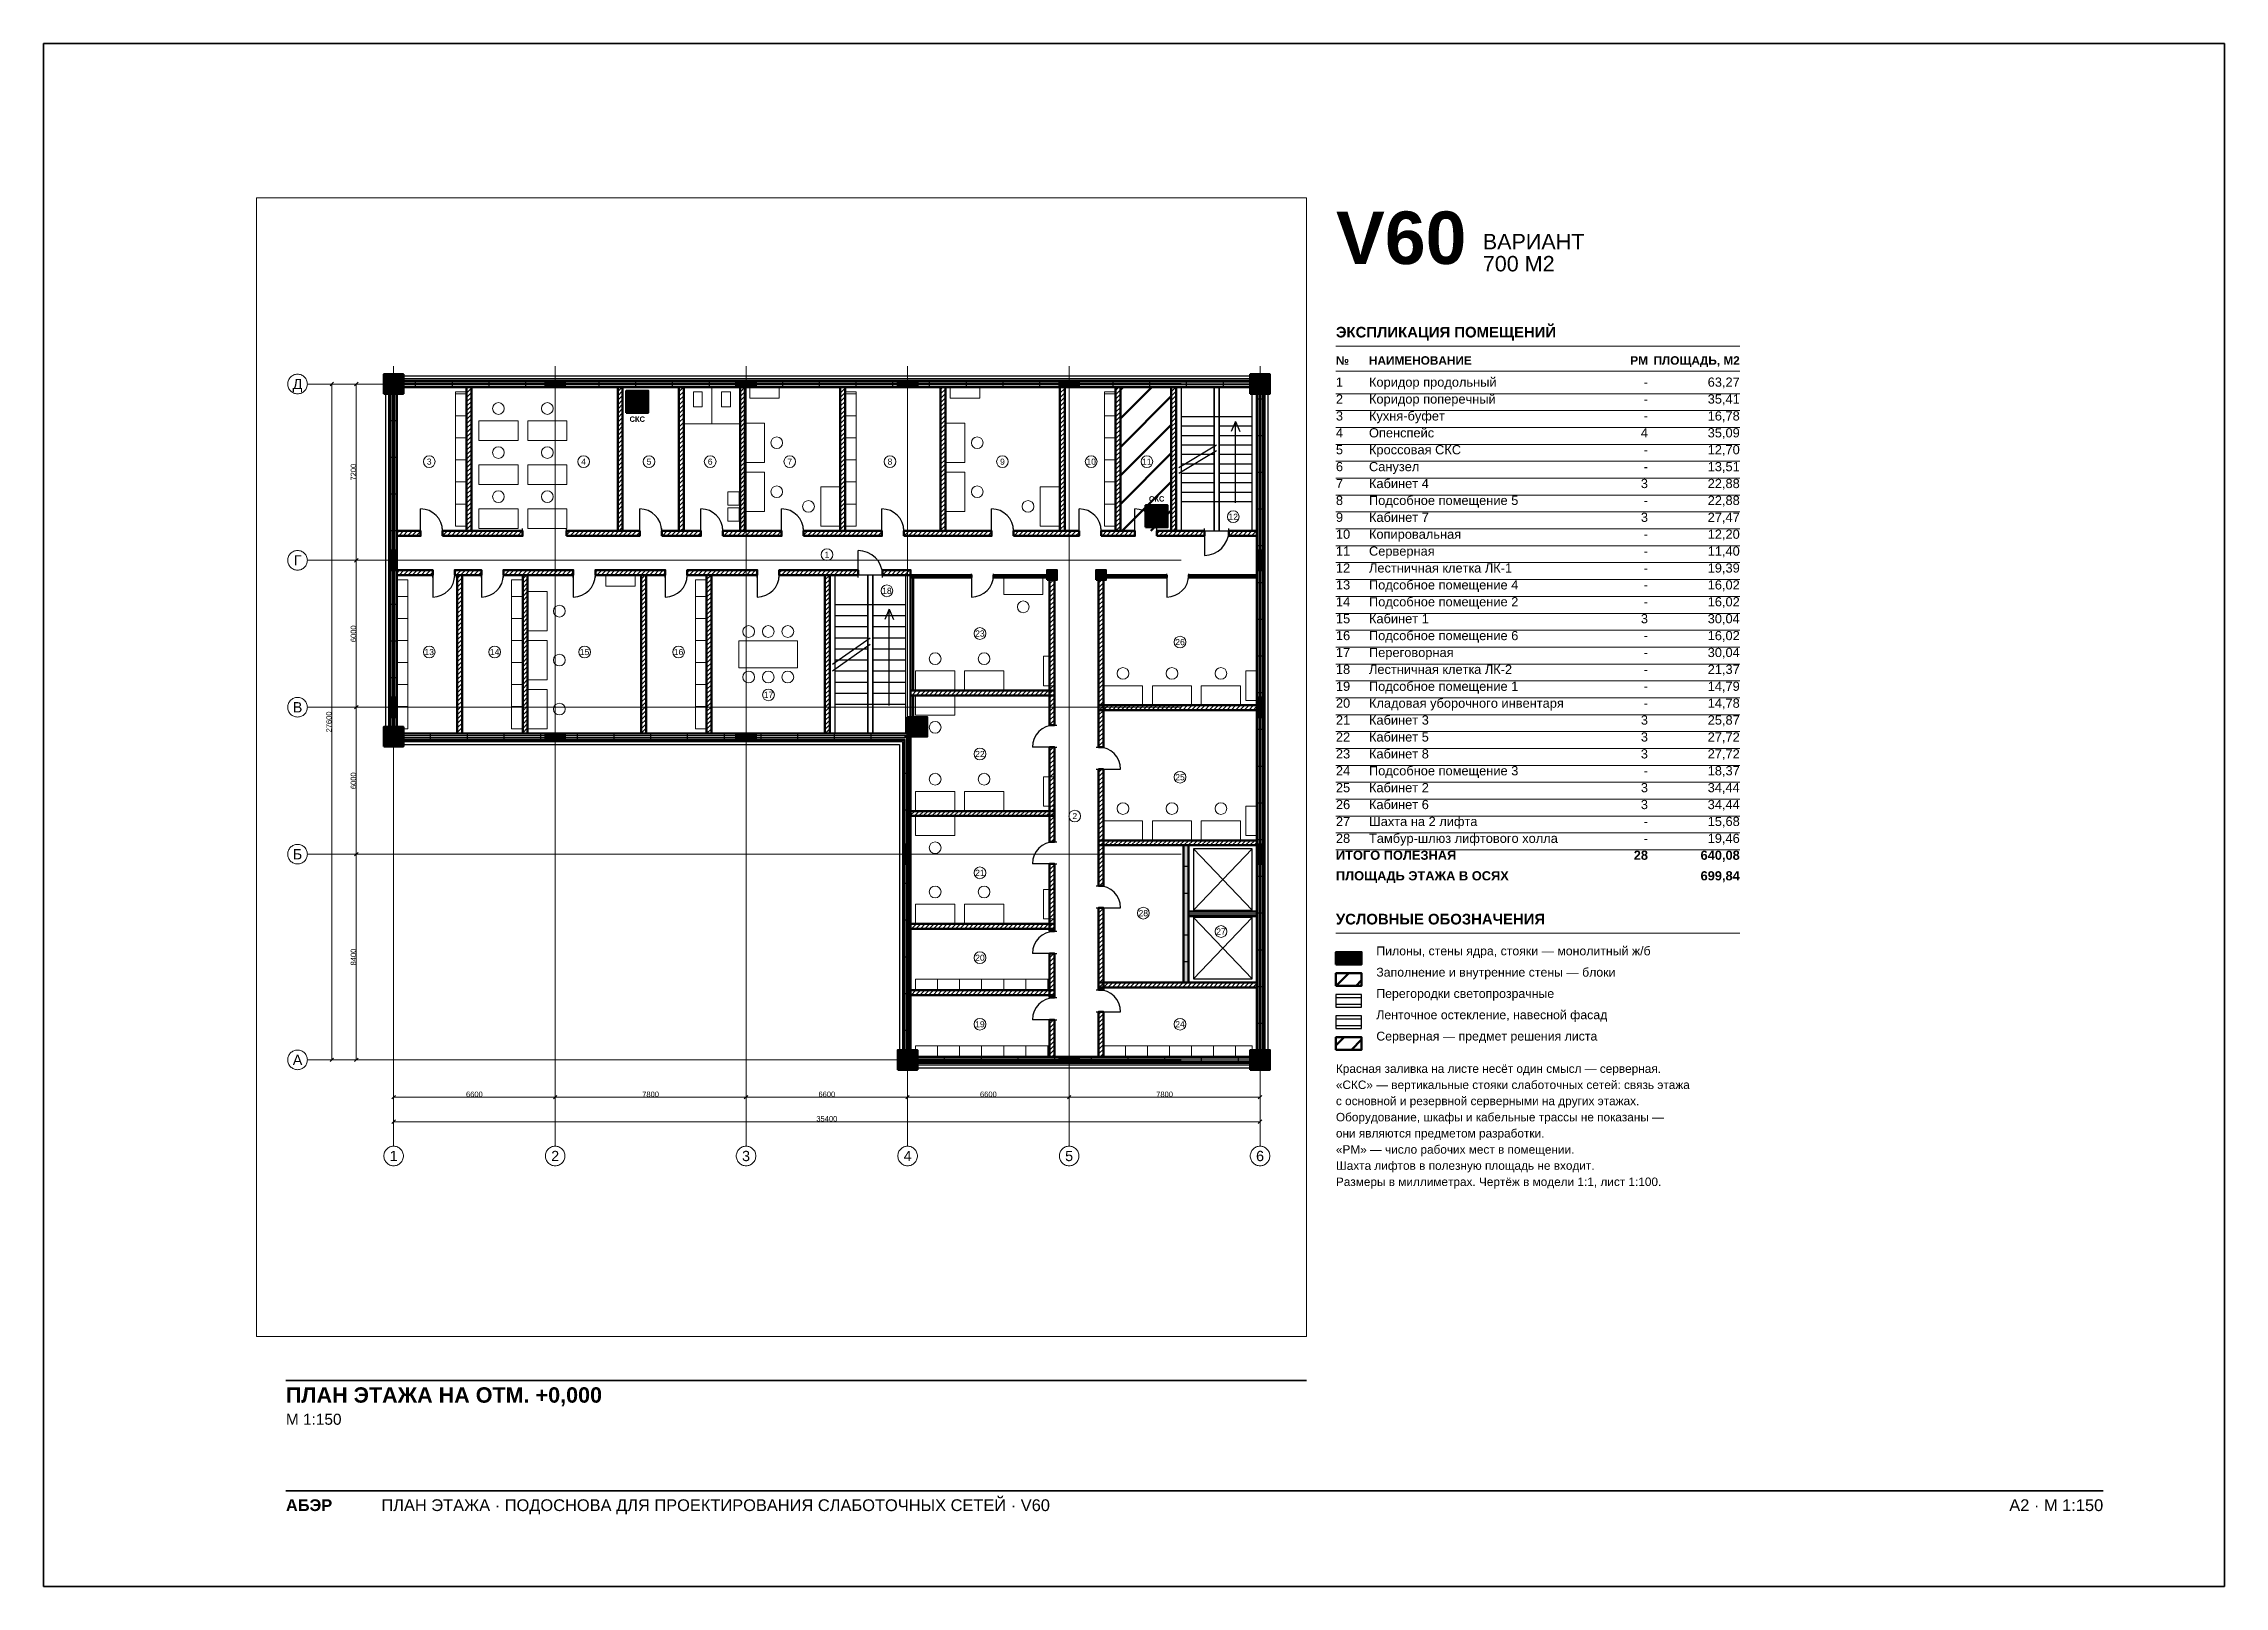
# Paper-space layout 'A2-1-100' of a CAD drawing. Header units: millimetres. Extents: x 0 to 594, y 0 to 420.
# The model-space entities are those that its viewports show. They can reach past a viewport. Long polylines and large blocks are cut down to what shows.
import ezdxf
from ezdxf.enums import TextEntityAlignment as Align

# ---------------------------------------------------------------- set-up
doc = ezdxf.new("R2010")
doc.units = ezdxf.units.MM
doc.linetypes.add('CENTER2', pattern=[2.541, 1.587, -0.318, 0.318, -0.318])
for name, color, linetype, lineweight in [('A-ANNO-LEGEND', 7, 'CONTINUOUS', 18), ('A-ANNO-NOTES', 8, 'CONTINUOUS', 13), ('A-ANNO-ROOM', 7, 'CONTINUOUS', 18), ('A-ANNO-TABLE', 7, 'CONTINUOUS', 18), ('A-DIMS', 8, 'CONTINUOUS', 13), ('A-DOOR', 3, 'CONTINUOUS', 25), ('A-ELEV', 7, 'CONTINUOUS', 25), ('A-FACADE-PANEL', 8, 'CONTINUOUS', 25), ('A-FURN', 8, 'CONTINUOUS', 18), ('A-GLAZ-RIBBON', 5, 'CONTINUOUS', 25), ('A-GRID', 8, 'CENTER2', 13), ('A-HATCH', 9, 'CONTINUOUS', 9), ('A-OUTLINE', 7, 'CONTINUOUS', 50), ('A-SANI', 8, 'CONTINUOUS', 18), ('A-STAIR', 7, 'CONTINUOUS', 25), ('A-TITLE', 7, 'CONTINUOUS', 35), ('A-VIEWPORT', 8, 'CONTINUOUS', 9), ('A-WALL-BLOCK', 9, 'CONTINUOUS', 50), ('A-WALL-GLASS', 4, 'CONTINUOUS', 25), ('A-WALL-RC', 7, 'CONTINUOUS', 50), ('E-SCS-RISER', 1, 'CONTINUOUS', 50), ('E-SERVER-ROOM', 1, 'CONTINUOUS', 50)]:
    doc.layers.add(name, color=color, linetype=linetype, lineweight=lineweight)
doc.styles.add('Arial', font='arial.ttf')
doc.styles.add('Arial-Bold', font='arialbd.ttf')
doc.styles.get("Standard").update_dxf_attribs({"font": 'arial.ttf'})

psp = doc.layouts.new('A2-1-100')

# ---------------------------------------------------------------- texts
at = {"layer": 'A-ANNO-LEGEND'}
for s, height, style, p in [('УСЛОВНЫЕ ОБОЗНАЧЕНИЯ', 2.9, 'Arial-Bold', (352, 180.2)), ('Пилоны, стены ядра, стояки — монолитный ж/б', 2.4, 'Arial', (363, 171.8)), ('Заполнение и внутренние стены — блоки', 2.4, 'Arial', (363, 166)), ('Перегородки светопрозрачные', 2.4, 'Arial', (363, 160.2)), ('Ленточное остекление, навесной фасад', 2.4, 'Arial', (363, 154.4)), ('Серверная — предмет решения листа', 2.4, 'Arial', (363, 148.6))]:
    psp.add_text(s, height=height, dxfattribs=dict(at, style=style)).set_placement(p)
at = {"layer": 'A-ANNO-NOTES', "style": 'Arial'}
for s, p in [('«СКС» — вертикальные стояки слаботочных сетей: связь этажа', (352, 135.4)), ('Красная заливка на листе несёт один смысл — серверная.', (352, 139.8)), ('с основной и резервной серверными на других этажах.', (352, 131)), ('Оборудование, шкафы и кабельные трассы не показаны —', (352, 126.6)), ('они являются предметом разработки.', (352, 122.2)), ('«РМ» — число рабочих мест в помещении.', (352, 117.8)), ('Шахта лифтов в полезную площадь не входит.', (352, 113.4)), ('Размеры в миллиметрах. Чертёж в модели 1:1, лист 1:100.', (352, 109))]:
    psp.add_text(s, height=2.3, dxfattribs=at).set_placement(p)
at = {"layer": 'A-ANNO-TABLE'}
for s, height, style, p in [('ЭКСПЛИКАЦИЯ ПОМЕЩЕНИЙ', 2.9, 'Arial-Bold', (352, 340)), ('№', 2.3, 'Arial-Bold', (352, 332.6)), ('НАИМЕНОВАНИЕ', 2.3, 'Arial-Bold', (361, 332.6)), ('1', 2.5, 'Arial', (352, 326.6)), ('Коридор продольный', 2.5, 'Arial', (361, 326.6)), ('2', 2.5, 'Arial', (352, 322)), ('Коридор поперечный', 2.5, 'Arial', (361, 322)), ('4', 2.5, 'Arial', (352, 312.8)), ('3', 2.5, 'Arial', (352, 317.4)), ('Опенспейс', 2.5, 'Arial', (361, 312.8)), ('Кухня-буфет', 2.5, 'Arial', (361, 317.4)), ('5', 2.5, 'Arial', (352, 308.2)), ('Кроссовая СКС', 2.5, 'Arial', (361, 308.2)), ('6', 2.5, 'Arial', (352, 303.6)), ('Санузел', 2.5, 'Arial', (361, 303.6)), ('7', 2.5, 'Arial', (352, 299)), ('Подсобное помещение 5', 2.5, 'Arial', (361, 294.4)), ('Кабинет 4', 2.5, 'Arial', (361, 299)), ('8', 2.5, 'Arial', (352, 294.4)), ('9', 2.5, 'Arial', (352, 289.8)), ('Кабинет 7', 2.5, 'Arial', (361, 289.8)), ('10', 2.5, 'Arial', (352, 285.2)), ('Копировальная', 2.5, 'Arial', (361, 285.2)), ('11', 2.5, 'Arial', (352, 280.6)), ('Серверная', 2.5, 'Arial', (361, 280.6)), ('12', 2.5, 'Arial', (352, 276)), ('13', 2.5, 'Arial', (352, 271.4)), ('Лестничная клетка ЛК-1', 2.5, 'Arial', (361, 276)), ('Подсобное помещение 4', 2.5, 'Arial', (361, 271.4)), ('14', 2.5, 'Arial', (352, 266.8)), ('Подсобное помещение 2', 2.5, 'Arial', (361, 266.8)), ('15', 2.5, 'Arial', (352, 262.2)), ('Кабинет 1', 2.5, 'Arial', (361, 262.2)), ('16', 2.5, 'Arial', (352, 257.6)), ('17', 2.5, 'Arial', (352, 253)), ('Подсобное помещение 6', 2.5, 'Arial', (361, 257.6)), ('Переговорная', 2.5, 'Arial', (361, 253)), ('18', 2.5, 'Arial', (352, 248.4)), ('Лестничная клетка ЛК-2', 2.5, 'Arial', (361, 248.4)), ('19', 2.5, 'Arial', (352, 243.8)), ('Подсобное помещение 1', 2.5, 'Arial', (361, 243.8)), ('20', 2.5, 'Arial', (352, 239.2)), ('Кладовая уборочного инвентаря', 2.5, 'Arial', (361, 239.2)), ('21', 2.5, 'Arial', (352, 234.6)), ('22', 2.5, 'Arial', (352, 230)), ('Кабинет 3', 2.5, 'Arial', (361, 234.6)), ('Кабинет 5', 2.5, 'Arial', (361, 230)), ('23', 2.5, 'Arial', (352, 225.4)), ('Кабинет 8', 2.5, 'Arial', (361, 225.4)), ('24', 2.5, 'Arial', (352, 220.8)), ('Подсобное помещение 3', 2.5, 'Arial', (361, 220.8)), ('25', 2.5, 'Arial', (352, 216.2)), ('26', 2.5, 'Arial', (352, 211.6)), ('Кабинет 2', 2.5, 'Arial', (361, 216.2)), ('Кабинет 6', 2.5, 'Arial', (361, 211.6)), ('27', 2.5, 'Arial', (352, 207)), ('Шахта на 2 лифта', 2.5, 'Arial', (361, 207)), ('28', 2.5, 'Arial', (352, 202.4)), ('Тамбур-шлюз лифтового холла', 2.5, 'Arial', (361, 202.4)), ('ИТОГО ПОЛЕЗНАЯ', 2.5, 'Arial-Bold', (352, 197.8)), ('ПЛОЩАДЬ ЭТАЖА В ОСЯХ', 2.5, 'Arial-Bold', (352, 192.2))]:
    psp.add_text(s, height=height, dxfattribs=dict(at, style=style)).set_placement(p)
for s, height, style, p in [('РМ', 2.3, 'Arial-Bold', (437, 332.6)), ('ПЛОЩАДЬ, М2', 2.3, 'Arial-Bold', (462, 332.6)), ('-', 2.5, 'Arial', (437, 326.6)), ('63,27', 2.5, 'Arial', (462, 326.6)), ('-', 2.5, 'Arial', (437, 322)), ('35,41', 2.5, 'Arial', (462, 322)), ('4', 2.5, 'Arial', (437, 312.8)), ('-', 2.5, 'Arial', (437, 317.4)), ('35,09', 2.5, 'Arial', (462, 312.8)), ('16,78', 2.5, 'Arial', (462, 317.4)), ('-', 2.5, 'Arial', (437, 308.2)), ('12,70', 2.5, 'Arial', (462, 308.2)), ('-', 2.5, 'Arial', (437, 303.6)), ('13,51', 2.5, 'Arial', (462, 303.6)), ('3', 2.5, 'Arial', (437, 299)), ('22,88', 2.5, 'Arial', (462, 299)), ('3', 2.5, 'Arial', (437, 289.8)), ('-', 2.5, 'Arial', (437, 294.4)), ('22,88', 2.5, 'Arial', (462, 294.4)), ('27,47', 2.5, 'Arial', (462, 289.8)), ('-', 2.5, 'Arial', (437, 285.2)), ('12,20', 2.5, 'Arial', (462, 285.2)), ('-', 2.5, 'Arial', (437, 280.6)), ('11,40', 2.5, 'Arial', (462, 280.6)), ('-', 2.5, 'Arial', (437, 276)), ('19,39', 2.5, 'Arial', (462, 276)), ('16,02', 2.5, 'Arial', (462, 271.4)), ('-', 2.5, 'Arial', (437, 271.4)), ('-', 2.5, 'Arial', (437, 266.8)), ('16,02', 2.5, 'Arial', (462, 266.8)), ('3', 2.5, 'Arial', (437, 262.2)), ('30,04', 2.5, 'Arial', (462, 262.2)), ('-', 2.5, 'Arial', (437, 257.6)), ('30,04', 2.5, 'Arial', (462, 253)), ('16,02', 2.5, 'Arial', (462, 257.6)), ('-', 2.5, 'Arial', (437, 253)), ('-', 2.5, 'Arial', (437, 248.4)), ('21,37', 2.5, 'Arial', (462, 248.4)), ('-', 2.5, 'Arial', (437, 243.8)), ('14,79', 2.5, 'Arial', (462, 243.8)), ('-', 2.5, 'Arial', (437, 239.2)), ('14,78', 2.5, 'Arial', (462, 239.2)), ('3', 2.5, 'Arial', (437, 234.6)), ('3', 2.5, 'Arial', (437, 230)), ('25,87', 2.5, 'Arial', (462, 234.6)), ('27,72', 2.5, 'Arial', (462, 230)), ('3', 2.5, 'Arial', (437, 225.4)), ('27,72', 2.5, 'Arial', (462, 225.4)), ('-', 2.5, 'Arial', (437, 220.8)), ('18,37', 2.5, 'Arial', (462, 220.8)), ('3', 2.5, 'Arial', (437, 216.2)), ('3', 2.5, 'Arial', (437, 211.6)), ('34,44', 2.5, 'Arial', (462, 216.2)), ('34,44', 2.5, 'Arial', (462, 211.6)), ('-', 2.5, 'Arial', (437, 207)), ('15,68', 2.5, 'Arial', (462, 207)), ('-', 2.5, 'Arial', (437, 202.4)), ('19,46', 2.5, 'Arial', (462, 202.4)), ('28', 2.5, 'Arial-Bold', (437, 197.8)), ('640,08', 2.5, 'Arial-Bold', (462, 197.8)), ('699,84', 2.5, 'Arial-Bold', (462, 192.2))]:
    psp.add_text(s, height=height, dxfattribs=dict(at, style=style)).set_placement(p, align=Align.RIGHT)
at = {"layer": 'A-TITLE'}
for s, height, style, p in [('V60', 14.3, 'Arial-Bold', (352, 360)), ('ВАРИАНТ', 4.2, 'Arial', (392, 364)), ('700 М2', 4.2, 'Arial', (392, 358)), ('ПЛАН ЭТАЖА НА ОТМ. +0,000', 4.2, 'Arial-Bold', (66, 50)), ('М 1:150', 3, 'Arial', (66, 44)), ('ПЛАН ЭТАЖА · ПОДОСНОВА ДЛЯ ПРОЕКТИРОВАНИЯ СЛАБОТОЧНЫХ СЕТЕЙ · V60', 3.2, 'Arial', (92, 20.5)), ('АБЭР', 3.2, 'Arial-Bold', (66, 20.5))]:
    psp.add_text(s, height=height, dxfattribs=dict(at, style=style)).set_placement(p)
at = {"layer": 'A-TITLE', "style": 'Arial'}
psp.add_text('A2 · М 1:150', height=3.2, dxfattribs=at).set_placement((561, 20.5), align=Align.RIGHT)

msp = doc.modelspace()

# ---------------------------------------------------------------- texts
at = {"layer": 'A-ANNO-ROOM'}
for s, p in [('3', (1455, 24430)), ('4', (7762, 24430)), ('5', (10435, 24430)), ('6', (12935, 24430)), ('7', (16185, 24430)), ('8', (20280, 24430)), ('9', (24875, 24430)), ('10', (28500, 24430)), ('11', (30777, 24430)), ('12', (34305, 22180)), ('1', (17705, 20630)), ('18', (20155, 19155)), ('23', (23955, 17411)), ('26', (32130, 17061)), ('13', (1455, 16655)), ('14', (4129, 16655)), ('15', (7803, 16655)), ('16', (11642, 16655)), ('17', (15316, 14905)), ('22', (23955, 12492)), ('25', (32130, 11542)), ('2', (27830, 9955)), ('21', (23955, 7638)), ('28', (30630, 5992)), ('27', (33805, 5242)), ('20', (23955, 4172)), ('19', (23955, 1455)), ('24', (32130, 1455))]:
    msp.add_text(s, height=250, dxfattribs=at).set_placement(p, align=Align.MIDDLE_CENTER)
at = {"layer": 'A-DIMS'}
for s, p in [('7200', (-1645, 24000)), ('6000', (-1645, 17400)), ('27600', (-2645, 13800)), ('6000', (-1645, 11400)), ('8400', (-1645, 4200))]:
    msp.add_text(s, height=220, rotation=90, dxfattribs=at).set_placement(p, align=Align.MIDDLE_CENTER)
for s, p in [('6600', (3300, -1405)), ('7800', (10500, -1405)), ('6600', (17700, -1405)), ('6600', (24300, -1405)), ('7800', (31500, -1405)), ('35400', (17700, -2405))]:
    msp.add_text(s, height=220, dxfattribs=at).set_placement(p, align=Align.MIDDLE_CENTER)
at = {"layer": 'A-GRID'}
for s, p in [('Д', (-3925, 27600)), ('Г', (-3925, 20400)), ('В', (-3925, 14400)), ('Б', (-3925, 8400)), ('А', (-3925, 0)), ('1', (0, -3925)), ('2', (6600, -3925)), ('3', (14400, -3925)), ('4', (21000, -3925)), ('5', (27600, -3925)), ('6', (35400, -3925))]:
    msp.add_text(s, height=420, dxfattribs=at).set_placement(p, align=Align.MIDDLE_CENTER)
at = {"layer": 'E-SCS-RISER', "style": 'Arial-Bold'}
for p in [(9955, 26165), (31175, 22910)]:
    msp.add_text('СКС', height=220, dxfattribs=at).set_placement(p, align=Align.MIDDLE_CENTER)

# ---------------------------------------------------------------- hatches: boundary and pattern name
at = {"layer": 'A-HATCH'}
h = msp.add_hatch(dxfattribs=at)
h.set_pattern_fill('ANSI31', scale=40)
h.paths.add_polyline_path([(2982, 21600), (3182, 21600), (3182, 27475), (3182, 27475), (2982, 27475), (2982, 27475)])
h = msp.add_hatch(dxfattribs=at)
h.set_pattern_fill('ANSI31', scale=40)
h.paths.add_polyline_path([(9155, 21600), (9355, 21600), (9355, 27475), (9355, 27475), (9155, 27475), (9155, 27475)])
h = msp.add_hatch(dxfattribs=at)
h.set_pattern_fill('ANSI31', scale=40)
h.paths.add_polyline_path([(11655, 21600), (11855, 21600), (11855, 27475), (11855, 27475), (11655, 27475), (11655, 27475)])
h = msp.add_hatch(dxfattribs=at)
h.set_pattern_fill('ANSI31', scale=40)
h.paths.add_polyline_path([(14155, 21600), (14355, 21600), (14355, 27475), (14355, 27475), (14155, 27475), (14155, 27475)])
h = msp.add_hatch(dxfattribs=at)
h.set_pattern_fill('ANSI31', scale=40)
h.paths.add_polyline_path([(18250, 21600), (18450, 21600), (18450, 27475), (18450, 27475), (18250, 27475), (18250, 27475)])
h = msp.add_hatch(dxfattribs=at)
h.set_pattern_fill('ANSI31', scale=40)
h.paths.add_polyline_path([(22345, 21600), (22545, 21600), (22545, 27475), (22545, 27475), (22345, 27475), (22345, 27475)])
h = msp.add_hatch(dxfattribs=at)
h.set_pattern_fill('ANSI31', scale=40)
h.paths.add_polyline_path([(27220, 21600), (27420, 21600), (27420, 27475), (27420, 27475), (27220, 27475), (27220, 27475)])
h = msp.add_hatch(dxfattribs=at)
h.set_pattern_fill('ANSI31', scale=40)
h.paths.add_polyline_path([(29497, 21600), (29697, 21600), (29697, 27475), (29697, 27475), (29497, 27475), (29497, 27475)])
h = msp.add_hatch(dxfattribs=at)
h.set_pattern_fill('ANSI31', scale=40)
h.paths.add_polyline_path([(31775, 21600), (31975, 21600), (31975, 27475), (31975, 27475), (31775, 27475), (31775, 27475)])
h = msp.add_hatch(dxfattribs=at)
h.set_pattern_fill('ANSI31', scale=40)
h.paths.add_polyline_path([(125, 21400), (125, 21400), (1103.5, 21400), (1103.5, 21600), (125, 21600), (125, 21600)])
h = msp.add_hatch(dxfattribs=at)
h.set_pattern_fill('ANSI31', scale=40)
h.paths.add_polyline_path([(2003.5, 21400), (5268.5, 21400), (5268.5, 21600), (2003.5, 21600)])
h = msp.add_hatch(dxfattribs=at)
h.set_pattern_fill('ANSI31', scale=40)
h.paths.add_polyline_path([(7068.5, 21400), (10055, 21400), (10055, 21600), (7068.5, 21600)])
h = msp.add_hatch(dxfattribs=at)
h.set_pattern_fill('ANSI31', scale=40)
h.paths.add_polyline_path([(10955, 21400), (12555, 21400), (12555, 21600), (10955, 21600)])
h = msp.add_hatch(dxfattribs=at)
h.set_pattern_fill('ANSI31', scale=40)
h.paths.add_polyline_path([(13455, 21400), (15852.5, 21400), (15852.5, 21600), (13455, 21600)])
h = msp.add_hatch(dxfattribs=at)
h.set_pattern_fill('ANSI31', scale=40)
h.paths.add_polyline_path([(16752.5, 21400), (19947.5, 21400), (19947.5, 21600), (16752.5, 21600)])
h = msp.add_hatch(dxfattribs=at)
h.set_pattern_fill('ANSI31', scale=40)
h.paths.add_polyline_path([(20847.5, 21400), (24432.5, 21400), (24432.5, 21600), (20847.5, 21600)])
h = msp.add_hatch(dxfattribs=at)
h.set_pattern_fill('ANSI31', scale=40)
h.paths.add_polyline_path([(25332.5, 21400), (28008.5, 21400), (28008.5, 21600), (25332.5, 21600)])
h = msp.add_hatch(dxfattribs=at)
h.set_pattern_fill('ANSI31', scale=40)
h.paths.add_polyline_path([(28908.5, 21400), (30286, 21400), (30286, 21600), (28908.5, 21600)])
h = msp.add_hatch(dxfattribs=at)
h.set_pattern_fill('ANSI31', scale=40)
h.paths.add_polyline_path([(31186, 21400), (33125, 21400), (33125, 21600), (31186, 21600)])
h = msp.add_hatch(dxfattribs=at)
h.set_pattern_fill('ANSI31', scale=40)
h.paths.add_polyline_path([(34125, 21400), (35275, 21400), (35275, 21400), (35275, 21600), (35275, 21600), (34125, 21600)])
h = msp.add_hatch(dxfattribs=at)
h.set_pattern_fill('ANSI31', scale=40)
h.paths.add_polyline_path([(125, 19800), (125, 19800), (1599, 19800), (1599, 20000), (125, 20000), (125, 20000)])
h = msp.add_hatch(dxfattribs=at)
h.set_pattern_fill('ANSI31', scale=40)
h.paths.add_polyline_path([(2499, 19800), (3586, 19800), (3586, 20000), (2499, 20000)])
h = msp.add_hatch(dxfattribs=at)
h.set_pattern_fill('ANSI31', scale=40)
h.paths.add_polyline_path([(2599, 13325), (2799, 13325), (2799, 13325), (2799, 19800), (2599, 19800), (2599, 13325)])
h = msp.add_hatch(dxfattribs=at)
h.set_pattern_fill('ANSI31', scale=40)
h.paths.add_polyline_path([(4486, 19800), (7342.5, 19800), (7342.5, 20000), (4486, 20000)])
h = msp.add_hatch(dxfattribs=at)
h.set_pattern_fill('ANSI31', scale=40)
h.paths.add_polyline_path([(5273, 13325), (5473, 13325), (5473, 13325), (5473, 19800), (5273, 19800), (5273, 13325)])
h = msp.add_hatch(dxfattribs=at)
h.set_pattern_fill('ANSI31', scale=40)
h.paths.add_polyline_path([(8242.5, 19800), (11099, 19800), (11099, 20000), (8242.5, 20000)])
h = msp.add_hatch(dxfattribs=at)
h.set_pattern_fill('ANSI31', scale=40)
h.paths.add_polyline_path([(10112, 13325), (10312, 13325), (10312, 13325), (10312, 19800), (10112, 19800), (10112, 13325)])
h = msp.add_hatch(dxfattribs=at)
h.set_pattern_fill('ANSI31', scale=40)
h.paths.add_polyline_path([(11999, 19800), (14855.5, 19800), (14855.5, 20000), (11999, 20000)])
h = msp.add_hatch(dxfattribs=at)
h.set_pattern_fill('ANSI31', scale=40)
h.paths.add_polyline_path([(12786, 13325), (12986, 13325), (12986, 13325), (12986, 19800), (12786, 19800), (12786, 13325)])
h = msp.add_hatch(dxfattribs=at)
h.set_pattern_fill('ANSI31', scale=40)
h.paths.add_polyline_path([(15755.5, 19800), (18975, 19800), (18975, 20000), (15755.5, 20000)])
h = msp.add_hatch(dxfattribs=at)
h.set_pattern_fill('ANSI31', scale=40)
h.paths.add_polyline_path([(17625, 13325), (17825, 13325), (17825, 13325), (17825, 19800), (17625, 19800), (17625, 13325)])
h = msp.add_hatch(dxfattribs=at)
h.set_pattern_fill('ANSI31', scale=40)
h.paths.add_polyline_path([(19975, 19800), (21125, 19800), (21125, 20000), (19975, 20000)])
h = msp.add_hatch(dxfattribs=at)
h.set_pattern_fill('ANSI31', scale=40)
h.paths.add_polyline_path([(21125, 19700), (23612.5, 19700), (23612.5, 19800), (21125, 19800)])
h = msp.add_hatch(dxfattribs=at)
h.set_pattern_fill('ANSI31', scale=40)
h.paths.add_polyline_path([(24512.5, 19700), (26800, 19700), (26800, 19800), (24512.5, 19800)])
h = msp.add_hatch(dxfattribs=at)
h.set_pattern_fill('ANSI31', scale=40)
h.paths.add_polyline_path([(26800, 13671.5), (27000, 13671.5), (27000, 19800), (26800, 19800)])
h = msp.add_hatch(dxfattribs=at)
h.set_pattern_fill('ANSI31', scale=40)
h.paths.add_polyline_path([(28800, 12771.5), (29000, 12771.5), (29000, 19800), (28800, 19800)])
h = msp.add_hatch(dxfattribs=at)
h.set_pattern_fill('ANSI31', scale=40)
h.paths.add_polyline_path([(29000, 19700), (31587.5, 19700), (31587.5, 19800), (29000, 19800)])
h = msp.add_hatch(dxfattribs=at)
h.set_pattern_fill('ANSI31', scale=40)
h.paths.add_polyline_path([(32487.5, 19700), (35275, 19700), (35275, 19700), (35275, 19800), (35275, 19800), (32487.5, 19800)])
h = msp.add_hatch(dxfattribs=at)
h.set_pattern_fill('ANSI31', scale=40)
h.paths.add_polyline_path([(21125, 14881), (27000, 14881), (27000, 15081), (21125, 15081)])
h = msp.add_hatch(dxfattribs=at)
h.set_pattern_fill('ANSI31', scale=40)
h.paths.add_polyline_path([(28800, 14281), (35275, 14281), (35275, 14281), (35275, 14481), (35275, 14481), (28800, 14481)])
h = msp.add_hatch(dxfattribs=at)
h.set_pattern_fill('ANSI31', scale=40)
h.paths.add_polyline_path([(26800, 8910), (27000, 8910), (27000, 12771.5), (26800, 12771.5)])
h = msp.add_hatch(dxfattribs=at)
h.set_pattern_fill('ANSI31', scale=40)
h.paths.add_polyline_path([(28800, 7112), (29000, 7112), (29000, 11871.5), (28800, 11871.5)])
h = msp.add_hatch(dxfattribs=at)
h.set_pattern_fill('ANSI31', scale=40)
h.paths.add_polyline_path([(21125, 9962), (21125, 9962), (27000, 9962), (27000, 10162), (21125, 10162), (21125, 10162)])
h = msp.add_hatch(dxfattribs=at)
h.set_pattern_fill('ANSI31', scale=40)
h.paths.add_polyline_path([(28800, 8762), (35275, 8762), (35275, 8762), (35275, 8962), (35275, 8962), (28800, 8962)])
h = msp.add_hatch(dxfattribs=at)
h.set_pattern_fill('ANSI31', scale=40)
h.paths.add_polyline_path([(26800, 5250), (27000, 5250), (27000, 8010), (26800, 8010)])
h = msp.add_hatch(dxfattribs=at)
h.set_pattern_fill('ANSI31', scale=40)
h.paths.add_polyline_path([(21125, 5358), (21125, 5358), (27000, 5358), (27000, 5558), (21125, 5558), (21125, 5558)])
h = msp.add_hatch(dxfattribs=at)
h.set_pattern_fill('ANSI31', scale=40)
h.paths.add_polyline_path([(28800, 2862), (29000, 2862), (29000, 6212), (28800, 6212)])
h = msp.add_hatch(dxfattribs=at)
h.set_pattern_fill('ANSI31', scale=40)
h.paths.add_polyline_path([(26800, 2542), (27000, 2542), (27000, 4350), (26800, 4350)])
h = msp.add_hatch(dxfattribs=at)
h.set_pattern_fill('ANSI31', scale=40)
h.paths.add_polyline_path([(21125, 2642), (21125, 2642), (27000, 2642), (27000, 2842), (21125, 2842), (21125, 2842)])
h = msp.add_hatch(dxfattribs=at)
h.set_pattern_fill('ANSI31', scale=40)
h.paths.add_polyline_path([(28800, 2962), (35275, 2962), (35275, 2962), (35275, 3162), (35275, 3162), (28800, 3162)])
h = msp.add_hatch(dxfattribs=at)
h.set_pattern_fill('ANSI31', scale=40)
h.paths.add_polyline_path([(28800, 125), (29000, 125), (29000, 125), (29000, 1962), (28800, 1962), (28800, 125)])
h = msp.add_hatch(dxfattribs=at)
h.set_pattern_fill('ANSI31', scale=40)
h.paths.add_polyline_path([(26800, 125), (27000, 125), (27000, 125), (27000, 1642), (26800, 1642), (26800, 125)])
at = {"layer": 'A-WALL-RC'}
h = msp.add_hatch(color=7, dxfattribs=at)
h.dxf.hatch_style = 1
h.paths.add_polyline_path([(-400, 27200), (400, 27200), (400, 28000), (-400, 28000)])
h = msp.add_hatch(color=7, dxfattribs=at)
h.dxf.hatch_style = 1
h.paths.add_polyline_path([(6200, 27475), (7000, 27475), (7000, 27725), (6200, 27725)])
h = msp.add_hatch(color=7, dxfattribs=at)
h.dxf.hatch_style = 1
h.paths.add_polyline_path([(14000, 27475), (14800, 27475), (14800, 27725), (14000, 27725)])
h = msp.add_hatch(color=7, dxfattribs=at)
h.dxf.hatch_style = 1
h.paths.add_polyline_path([(20600, 27475), (21400, 27475), (21400, 27725), (20600, 27725)])
h = msp.add_hatch(color=7, dxfattribs=at)
h.dxf.hatch_style = 1
h.paths.add_polyline_path([(27200, 27475), (28000, 27475), (28000, 27725), (27200, 27725)])
h = msp.add_hatch(color=7, dxfattribs=at)
h.dxf.hatch_style = 1
h.paths.add_polyline_path([(35000, 27200), (35800, 27200), (35800, 28000), (35000, 28000)])
h = msp.add_hatch(color=7, dxfattribs=at)
h.dxf.hatch_style = 1
h.paths.add_polyline_path([(-125, 20000), (125, 20000), (125, 20800), (-125, 20800)])
h = msp.add_hatch(color=7, dxfattribs=at)
h.dxf.hatch_style = 1
h.paths.add_polyline_path([(35275, 20000), (35525, 20000), (35525, 20800), (35275, 20800)])
h = msp.add_hatch(color=7, dxfattribs=at)
h.dxf.hatch_style = 1
h.paths.add_polyline_path([(21125, 15081), (21225, 15081), (21225, 19700), (21125, 19700)])
h = msp.add_hatch(color=7, dxfattribs=at)
h.dxf.hatch_style = 1
h.paths.add_polyline_path([(26700, 19600), (27100, 19600), (27100, 20000), (26700, 20000)])
h = msp.add_hatch(color=7, dxfattribs=at)
h.dxf.hatch_style = 1
h.paths.add_polyline_path([(28700, 19600), (29100, 19600), (29100, 20000), (28700, 20000)])
h = msp.add_hatch(color=7, dxfattribs=at)
h.dxf.hatch_style = 1
h.paths.add_polyline_path([(-125, 14000), (125, 14000), (125, 14800), (-125, 14800)])
h = msp.add_hatch(color=7, dxfattribs=at)
h.dxf.hatch_style = 1
h.paths.add_polyline_path([(21125, 13325), (21225, 13325), (21225, 13325), (21225, 14881), (21125, 14881), (21125, 13325)])
h = msp.add_hatch(color=7, dxfattribs=at)
h.dxf.hatch_style = 1
h.paths.add_polyline_path([(35275, 14000), (35525, 14000), (35525, 14800), (35275, 14800)])
h = msp.add_hatch(color=7, dxfattribs=at)
h.dxf.hatch_style = 1
h.paths.add_polyline_path([(-400, 12800), (400, 12800), (400, 13600), (-400, 13600)])
h = msp.add_hatch(color=7, dxfattribs=at)
h.dxf.hatch_style = 1
h.paths.add_polyline_path([(21000, 13200), (21800, 13200), (21800, 14000), (21000, 14000)])
h = msp.add_hatch(color=7, dxfattribs=at)
h.dxf.hatch_style = 1
h.paths.add_polyline_path([(6200, 13075), (7000, 13075), (7000, 13325), (6200, 13325)])
h = msp.add_hatch(color=7, dxfattribs=at)
h.dxf.hatch_style = 1
h.paths.add_polyline_path([(14000, 13075), (14800, 13075), (14800, 13325), (14000, 13325)])
h = msp.add_hatch(color=7, dxfattribs=at)
h.dxf.hatch_style = 1
h.paths.add_polyline_path([(20875, 8000), (21125, 8000), (21125, 8800), (20875, 8800)])
h = msp.add_hatch(color=7, dxfattribs=at)
h.dxf.hatch_style = 1
h.paths.add_polyline_path([(32275, 3162), (32475, 3162), (32475, 8762), (32275, 8762)])
h = msp.add_hatch(color=7, dxfattribs=at)
h.dxf.hatch_style = 1
h.paths.add_polyline_path([(35275, 8000), (35525, 8000), (35525, 8800), (35275, 8800)])
h = msp.add_hatch(color=7, dxfattribs=at)
h.dxf.hatch_style = 1
h.paths.add_polyline_path([(32475, 5862), (35275, 5862), (35275, 5862), (35275, 6062), (35275, 6062), (32475, 6062)])
h = msp.add_hatch(color=7, dxfattribs=at)
h.dxf.hatch_style = 1
h.paths.add_polyline_path([(20600, -400), (21400, -400), (21400, 400), (20600, 400)])
h = msp.add_hatch(color=7, dxfattribs=at)
h.dxf.hatch_style = 1
h.paths.add_polyline_path([(27200, -125), (28000, -125), (28000, 125), (27200, 125)])
h = msp.add_hatch(color=7, dxfattribs=at)
h.dxf.hatch_style = 1
h.paths.add_polyline_path([(35000, -400), (35800, -400), (35800, 400), (35000, 400)])
at = {"layer": 'E-SCS-RISER'}
h = msp.add_hatch(color=7, dxfattribs=at)
h.dxf.hatch_style = 1
h.paths.add_polyline_path([(9505, 26425), (10405, 26425), (10405, 27325), (9505, 27325)])
h = msp.add_hatch(color=7, dxfattribs=at)
h.dxf.hatch_style = 1
h.paths.add_polyline_path([(30725, 21750), (31625, 21750), (31625, 22650), (30725, 22650)])
at = {"layer": 'E-SERVER-ROOM'}
h = msp.add_hatch(dxfattribs=at)
h.set_pattern_fill('ANSI31', scale=260)
h.paths.add_polyline_path([(29697, 21600), (31775, 21600), (31775, 27475), (29697, 27475)])

# ---------------------------------------------------------------- linework, layer by layer
at = {"layer": 'A-ANNO-ROOM'}
for centre in [(1455, 24430), (7762, 24430), (10435, 24430), (12935, 24430), (16185, 24430), (20280, 24430), (24875, 24430), (28500, 24430), (30777, 24430), (34305, 22180), (17705, 20630), (20155, 19155), (23955, 17411), (32130, 17061), (1455, 16655), (4129, 16655), (7803, 16655), (11642, 16655), (15316, 14905), (23955, 12492), (32130, 11542), (27830, 9955), (23955, 7638), (30630, 5992), (33805, 5242), (23955, 4172), (23955, 1455), (32130, 1455)]:
    msp.add_circle(centre, 240, dxfattribs=at)
at = {"layer": 'A-DIMS'}
for p, q in [((-2595.71, 27529.29), (-2454.29, 27670.71)), ((-1595.71, 27529.29), (-1454.29, 27670.71)), ((-2525, 0), (-2525, 27600)), ((-1525, 20400), (-1525, 27600)), ((-1595.71, 20329.29), (-1454.29, 20470.71)), ((-1595.71, 20329.29), (-1454.29, 20470.71)), ((-1525, 14400), (-1525, 20400)), ((-1595.71, 14329.29), (-1454.29, 14470.71)), ((-1595.71, 14329.29), (-1454.29, 14470.71)), ((-1525, 8400), (-1525, 14400)), ((-1595.71, 8329.29), (-1454.29, 8470.71)), ((-1595.71, 8329.29), (-1454.29, 8470.71)), ((-1525, 0), (-1525, 8400)), ((-2595.71, -70.71), (-2454.29, 70.71)), ((-1595.71, -70.71), (-1454.29, 70.71)), ((-70.71, -1595.71), (70.71, -1454.29)), ((0, -1525), (6600, -1525)), ((6529.29, -1595.71), (6670.71, -1454.29)), ((6529.29, -1595.71), (6670.71, -1454.29)), ((6600, -1525), (14400, -1525)), ((14329.29, -1595.71), (14470.71, -1454.29)), ((14329.29, -1595.71), (14470.71, -1454.29)), ((14400, -1525), (21000, -1525)), ((20929.29, -1595.71), (21070.71, -1454.29)), ((20929.29, -1595.71), (21070.71, -1454.29)), ((21000, -1525), (27600, -1525)), ((27529.29, -1595.71), (27670.71, -1454.29)), ((27529.29, -1595.71), (27670.71, -1454.29)), ((27600, -1525), (35400, -1525)), ((35329.29, -1595.71), (35470.71, -1454.29)), ((-70.71, -2595.71), (70.71, -2454.29)), ((0, -2525), (35400, -2525)), ((35329.29, -2595.71), (35470.71, -2454.29))]:
    msp.add_line(p, q, dxfattribs=at)
at = {"layer": 'A-DOOR'}
for p, q in [((1103.5, 21600), (1103.5, 22500)), ((10055, 21600), (10055, 22500)), ((12555, 21600), (12555, 22500)), ((15852.5, 21600), (15852.5, 22500)), ((19947.5, 21600), (19947.5, 22500)), ((24432.5, 21600), (24432.5, 22500)), ((28008.5, 21600), (28008.5, 22500)), ((30286, 21600), (30286, 22500)), ((1103.5, 21500), (1103.5, 21700)), ((2003.5, 21500), (2003.5, 21700)), ((5268.5, 21500), (5268.5, 21700)), ((7068.5, 21500), (7068.5, 21700)), ((10055, 21500), (10055, 21700)), ((10955, 21500), (10955, 21700)), ((12555, 21500), (12555, 21700)), ((13455, 21500), (13455, 21700)), ((15852.5, 21500), (15852.5, 21700)), ((16752.5, 21500), (16752.5, 21700)), ((19947.5, 21500), (19947.5, 21700)), ((20847.5, 21500), (20847.5, 21700)), ((24432.5, 21500), (24432.5, 21700)), ((25332.5, 21500), (25332.5, 21700)), ((28008.5, 21500), (28008.5, 21700)), ((28908.5, 21500), (28908.5, 21700)), ((30286, 21500), (30286, 21700)), ((31186, 21500), (31186, 21700)), ((33125, 21500), (33125, 21700)), ((33125, 21600), (33125, 20600)), ((34125, 21500), (34125, 21700)), ((18975, 19800), (18975, 20800)), ((1599, 19700), (1599, 19900)), ((1599, 19800), (1599, 18900)), ((2499, 19700), (2499, 19900)), ((3586, 19700), (3586, 19900)), ((3586, 19800), (3586, 18900)), ((4486, 19700), (4486, 19900)), ((7342.5, 19700), (7342.5, 19900)), ((7342.5, 19800), (7342.5, 18900)), ((8242.5, 19700), (8242.5, 19900)), ((11099, 19700), (11099, 19900)), ((11099, 19800), (11099, 18900)), ((11999, 19700), (11999, 19900)), ((14855.5, 19700), (14855.5, 19900)), ((14855.5, 19800), (14855.5, 18900)), ((15755.5, 19700), (15755.5, 19900)), ((18975, 19700), (18975, 19900)), ((19975, 19700), (19975, 19900)), ((23612.5, 19750), (23612.5, 19850)), ((23612.5, 19800), (23612.5, 18900)), ((24512.5, 19750), (24512.5, 19850)), ((31587.5, 19750), (31587.5, 19850)), ((31587.5, 19800), (31587.5, 18900)), ((32487.5, 19750), (32487.5, 19850)), ((26900, 13671.5), (27100, 13671.5)), ((27000, 12771.5), (26100, 12771.5)), ((26900, 12771.5), (27100, 12771.5)), ((28700, 12771.5), (28900, 12771.5)), ((28700, 11871.5), (28900, 11871.5)), ((28800, 11871.5), (29700, 11871.5)), ((26900, 8910), (27100, 8910)), ((27000, 8010), (26100, 8010)), ((26900, 8010), (27100, 8010)), ((32275, 7912), (32475, 7912)), ((28700, 7112), (28900, 7112)), ((32275, 6812), (32475, 6812)), ((28700, 6212), (28900, 6212)), ((28800, 6212), (29700, 6212)), ((26900, 5250), (27100, 5250)), ((32275, 5112), (32475, 5112)), ((27000, 4350), (26100, 4350)), ((26900, 4350), (27100, 4350)), ((32275, 4012), (32475, 4012)), ((28700, 2862), (28900, 2862)), ((26900, 2542), (27100, 2542)), ((28700, 1962), (28900, 1962)), ((28800, 1962), (29700, 1962)), ((27000, 1642), (26100, 1642)), ((26900, 1642), (27100, 1642))]:
    msp.add_line(p, q, dxfattribs=at)
for centre, radius, start, end in [((1103.5, 21600), 900, 0, 90), ((10055, 21600), 900, 0, 90), ((12555, 21600), 900, 0, 90), ((15852.5, 21600), 900, 0, 90), ((19947.5, 21600), 900, 0, 90), ((24432.5, 21600), 900, 0, 90), ((28008.5, 21600), 900, 0, 90), ((30286, 21600), 900, 0, 90), ((33125, 21600), 1000, -90, 0), ((18975, 19800), 1000, 0, 90), ((1599, 19800), 900, -90, 0), ((3586, 19800), 900, -90, 0), ((7342.5, 19800), 900, -90, 0), ((11099, 19800), 900, -90, 0), ((14855.5, 19800), 900, -90, 0), ((23612.5, 19800), 900, -90, 0), ((31587.5, 19800), 900, -90, 0), ((27000, 12771.5), 900, 90, 180), ((28800, 11871.5), 900, 0, 90), ((27000, 8010), 900, 90, 180), ((28800, 6212), 900, 0, 90), ((27000, 4350), 900, 90, 180), ((28800, 1962), 900, 0, 90), ((27000, 1642), 900, 90, 180)]:
    msp.add_arc(centre, radius, start, end, dxfattribs=at)
at = {"layer": 'A-ELEV'}
for p, q in [((32675, 6112), (35075, 8612)), ((32675, 8612), (35075, 6112)), ((32475, 5962), (35275, 5962)), ((32675, 3312), (35075, 5812)), ((32675, 5812), (35075, 3312))]:
    msp.add_line(p, q, dxfattribs=at)
for points in [[(32675, 6112), (35075, 6112), (35075, 8612), (32675, 8612)], [(32675, 3312), (35075, 3312), (35075, 5812), (32675, 5812)]]:
    msp.add_lwpolyline(points, close=True, dxfattribs=at)
at = {"layer": 'A-FACADE-PANEL'}
for points in [[(35725, 27925), (-325, 27925), (-325, 12875), (20675, 12875), (20675, -325), (35725, -325)], [(35605, 27805), (-205, 27805), (-205, 12995), (20795, 12995), (20795, -205), (35605, -205)]]:
    msp.add_lwpolyline(points, close=True, dxfattribs=at)
at = {"layer": 'A-FURN'}
for p, q in [((2532, 27200), (2982, 27200)), ((18450, 27200), (18900, 27200)), ((29047, 27200), (29497, 27200)), ((2532, 26300), (2982, 26300)), ((18450, 26300), (18900, 26300)), ((29047, 26300), (29497, 26300)), ((2532, 25400), (2982, 25400)), ((18450, 25400), (18900, 25400)), ((29047, 25400), (29497, 25400)), ((2532, 24500), (2982, 24500)), ((18450, 24500), (18900, 24500)), ((29047, 24500), (29497, 24500)), ((2532, 23600), (2982, 23600)), ((18450, 23600), (18900, 23600)), ((29047, 23600), (29497, 23600)), ((2532, 22700), (2982, 22700)), ((18450, 22700), (18900, 22700)), ((29047, 22700), (29497, 22700)), ((125, 18925), (575, 18925)), ((4823, 18925), (5273, 18925)), ((12336, 18925), (12786, 18925)), ((125, 18025), (575, 18025)), ((4823, 18025), (5273, 18025)), ((12336, 18025), (12786, 18025)), ((125, 17125), (575, 17125)), ((4823, 17125), (5273, 17125)), ((12336, 17125), (12786, 17125)), ((125, 16225), (575, 16225)), ((4823, 16225), (5273, 16225)), ((12336, 16225), (12786, 16225)), ((125, 15325), (575, 15325)), ((4823, 15325), (5273, 15325)), ((12336, 15325), (12786, 15325)), ((125, 14425), (575, 14425)), ((4823, 14425), (5273, 14425)), ((12336, 14425), (12786, 14425)), ((22225, 2842), (22225, 3292)), ((23125, 2842), (23125, 3292)), ((24025, 2842), (24025, 3292)), ((24925, 2842), (24925, 3292)), ((25825, 2842), (25825, 3292)), ((26725, 2842), (26725, 3292)), ((22225, 125), (22225, 575)), ((23125, 125), (23125, 575)), ((24025, 125), (24025, 575)), ((24925, 125), (24925, 575)), ((25825, 125), (25825, 575)), ((26725, 125), (26725, 575)), ((29900, 125), (29900, 575)), ((30800, 125), (30800, 575)), ((31700, 125), (31700, 575)), ((32600, 125), (32600, 575)), ((33500, 125), (33500, 575)), ((34400, 125), (34400, 575))]:
    msp.add_line(p, q, dxfattribs=at)
for points in [[(2532, 21800), (2982, 21800), (2982, 27275), (2532, 27275)], [(14555, 27025), (15755, 27025), (15755, 27475), (14555, 27475)], [(18450, 21800), (18900, 21800), (18900, 27275), (18450, 27275)], [(22745, 27025), (23945, 27025), (23945, 27475), (22745, 27475)], [(29047, 21800), (29497, 21800), (29497, 27275), (29047, 27275)], [(3482, 25300), (5082, 25300), (5082, 26100), (3482, 26100)], [(5482, 25300), (7082, 25300), (7082, 26100), (5482, 26100)], [(14355, 24400), (15155, 24400), (15155, 26000), (14355, 26000)], [(22545, 24400), (23345, 24400), (23345, 26000), (22545, 26000)], [(3482, 23500), (5082, 23500), (5082, 24300), (3482, 24300)], [(5482, 23500), (7082, 23500), (7082, 24300), (5482, 24300)], [(14355, 22400), (15155, 22400), (15155, 24000), (14355, 24000)], [(17450, 21800), (18250, 21800), (18250, 23400), (17450, 23400)], [(22545, 22400), (23345, 22400), (23345, 24000), (22545, 24000)], [(26420, 21800), (27220, 21800), (27220, 23400), (26420, 23400)], [(3482, 21700), (5082, 21700), (5082, 22500), (3482, 22500)], [(5482, 21700), (7082, 21700), (7082, 22500), (5482, 22500)], [(8673, 19350), (9873, 19350), (9873, 19800), (8673, 19800)], [(24925, 19000), (26525, 19000), (26525, 19800), (24925, 19800)], [(125, 13525), (575, 13525), (575, 19600), (125, 19600)], [(4823, 13525), (5273, 13525), (5273, 19600), (4823, 19600)], [(5473, 17525), (6273, 17525), (6273, 19125), (5473, 19125)], [(12336, 13525), (12786, 13525), (12786, 19600), (12336, 19600)], [(5473, 15525), (6273, 15525), (6273, 17125), (5473, 17125)], [(14105.5, 16012.5), (16505.5, 16012.5), (16505.5, 17112.5), (14105.5, 17112.5)], [(26550, 15281), (27000, 15281), (27000, 16481), (26550, 16481)], [(21325, 15081), (22925, 15081), (22925, 15881), (21325, 15881)], [(23325, 15081), (24925, 15081), (24925, 15881), (23325, 15881)], [(29000, 14481), (30600, 14481), (30600, 15281), (29000, 15281)], [(31000, 14481), (32600, 14481), (32600, 15281), (31000, 15281)], [(33000, 14481), (34600, 14481), (34600, 15281), (33000, 15281)], [(34825, 14681), (35275, 14681), (35275, 15881), (34825, 15881)], [(5473, 13525), (6273, 13525), (6273, 15125), (5473, 15125)], [(21325, 14081), (22925, 14081), (22925, 14881), (21325, 14881)], [(21325, 10162), (22925, 10162), (22925, 10962), (21325, 10962)], [(23325, 10162), (24925, 10162), (24925, 10962), (23325, 10962)], [(26550, 10362), (27000, 10362), (27000, 11562), (26550, 11562)], [(21325, 9162), (22925, 9162), (22925, 9962), (21325, 9962)], [(34825, 9162), (35275, 9162), (35275, 10362), (34825, 10362)], [(29000, 8962), (30600, 8962), (30600, 9762), (29000, 9762)], [(31000, 8962), (32600, 8962), (32600, 9762), (31000, 9762)], [(33000, 8962), (34600, 8962), (34600, 9762), (33000, 9762)], [(21325, 5558), (22925, 5558), (22925, 6358), (21325, 6358)], [(23325, 5558), (24925, 5558), (24925, 6358), (23325, 6358)], [(26550, 5758), (27000, 5758), (27000, 6958), (26550, 6958)], [(21325, 2842), (26800, 2842), (26800, 3292), (21325, 3292)], [(21325, 125), (26800, 125), (26800, 575), (21325, 575)], [(29000, 125), (35075, 125), (35075, 575), (29000, 575)]]:
    msp.add_lwpolyline(points, close=True, dxfattribs=at)
for centre in [(4282, 26600), (6282, 26600), (4282, 24800), (6282, 24800), (15655, 25200), (23845, 25200), (4282, 23000), (6282, 23000), (15655, 23200), (23845, 23200), (16950, 22600), (25920, 22600), (25725, 18500), (6773, 18325), (14505.5, 17492.5), (15305.5, 17492.5), (16105.5, 17492.5), (6773, 16325), (22125, 16381), (24125, 16381), (14505.5, 15632.5), (15305.5, 15632.5), (16105.5, 15632.5), (29800, 15781), (31800, 15781), (33800, 15781), (6773, 14325), (22125, 13581), (22125, 11462), (24125, 11462), (29800, 10262), (31800, 10262), (33800, 10262), (22125, 8662), (22125, 6858), (24125, 6858)]:
    msp.add_circle(centre, 240, dxfattribs=at)
at = {"layer": 'A-GLAZ-RIBBON'}
for p, q in [((35400, 27640), (0, 27640)), ((900, 27475), (900, 27725)), ((2400, 27475), (2400, 27725)), ((3900, 27475), (3900, 27725)), ((5400, 27475), (5400, 27725)), ((6900, 27475), (6900, 27725)), ((8400, 27475), (8400, 27725)), ((9900, 27475), (9900, 27725)), ((11400, 27475), (11400, 27725)), ((12900, 27475), (12900, 27725)), ((14400, 27475), (14400, 27725)), ((15900, 27475), (15900, 27725)), ((17400, 27475), (17400, 27725)), ((18900, 27475), (18900, 27725)), ((20400, 27475), (20400, 27725)), ((21900, 27475), (21900, 27725)), ((23400, 27475), (23400, 27725)), ((24900, 27475), (24900, 27725)), ((26400, 27475), (26400, 27725)), ((27900, 27475), (27900, 27725)), ((29400, 27475), (29400, 27725)), ((30900, 27475), (30900, 27725)), ((32400, 27475), (32400, 27725)), ((33900, 27475), (33900, 27725)), ((35400, 27475), (35400, 27725)), ((125, 27600), (-125, 27600)), ((-40, 27600), (-40, 13200)), ((35400, 27560), (0, 27560)), ((40, 27600), (40, 13200)), ((35275, 27000), (35525, 27000)), ((35360, 0), (35360, 27600)), ((35440, 0), (35440, 27600)), ((125, 26100), (-125, 26100)), ((35275, 25500), (35525, 25500)), ((125, 24600), (-125, 24600)), ((35275, 24000), (35525, 24000)), ((125, 23100), (-125, 23100)), ((35275, 22500), (35525, 22500)), ((125, 21600), (-125, 21600)), ((35275, 21000), (35525, 21000)), ((125, 20100), (-125, 20100)), ((35275, 19500), (35525, 19500)), ((125, 18600), (-125, 18600)), ((35275, 18000), (35525, 18000)), ((125, 17100), (-125, 17100)), ((35275, 16500), (35525, 16500)), ((125, 15600), (-125, 15600)), ((35275, 15000), (35525, 15000)), ((125, 14100), (-125, 14100)), ((35275, 13500), (35525, 13500)), ((0, 13325), (0, 13075)), ((0, 13240), (21000, 13240)), ((0, 13160), (21000, 13160)), ((1500, 13325), (1500, 13075)), ((3000, 13325), (3000, 13075)), ((4500, 13325), (4500, 13075)), ((6000, 13325), (6000, 13075)), ((7500, 13325), (7500, 13075)), ((9000, 13325), (9000, 13075)), ((10500, 13325), (10500, 13075)), ((12000, 13325), (12000, 13075)), ((13500, 13325), (13500, 13075)), ((15000, 13325), (15000, 13075)), ((16500, 13325), (16500, 13075)), ((18000, 13325), (18000, 13075)), ((19500, 13325), (19500, 13075)), ((21125, 13200), (20875, 13200)), ((20960, 13200), (20960, 0)), ((21000, 13325), (21000, 13075)), ((21040, 13200), (21040, 0)), ((21125, 11700), (20875, 11700)), ((35275, 12000), (35525, 12000)), ((21125, 10200), (20875, 10200)), ((35275, 10500), (35525, 10500)), ((35275, 9000), (35525, 9000)), ((21125, 8700), (20875, 8700)), ((21125, 7200), (20875, 7200)), ((35275, 7500), (35525, 7500)), ((21125, 5700), (20875, 5700)), ((35275, 6000), (35525, 6000)), ((35275, 4500), (35525, 4500)), ((21125, 4200), (20875, 4200)), ((21125, 2700), (20875, 2700)), ((35275, 3000), (35525, 3000)), ((21125, 1200), (20875, 1200)), ((35275, 1500), (35525, 1500)), ((21000, 125), (21000, -125)), ((21000, 40), (35400, 40)), ((22500, 125), (22500, -125)), ((24000, 125), (24000, -125)), ((25500, 125), (25500, -125)), ((27000, 125), (27000, -125)), ((28500, 125), (28500, -125)), ((30000, 125), (30000, -125)), ((31500, 125), (31500, -125)), ((33000, 125), (33000, -125)), ((34500, 125), (34500, -125)), ((35275, 0), (35525, 0)), ((21000, -40), (35400, -40))]:
    msp.add_line(p, q, dxfattribs=at)
at = {"layer": 'A-GRID'}
for p, q in [((0, -3525), (0, 28325)), ((6600, -3525), (6600, 28325)), ((14400, -3525), (14400, 28325)), ((21000, -3525), (21000, 28325)), ((27600, -3525), (27600, 28325)), ((35400, -3525), (35400, 28325)), ((-3525, 27600), (36125, 27600)), ((-3525, 20400), (36125, 20400)), ((-3525, 14400), (36125, 14400)), ((-3525, 8400), (36125, 8400)), ((-3525, 0), (36125, 0))]:
    msp.add_line(p, q, dxfattribs=at)
for centre in [(-3925, 27600), (-3925, 20400), (-3925, 14400), (-3925, 8400), (-3925, 0), (0, -3925), (6600, -3925), (14400, -3925), (21000, -3925), (27600, -3925), (35400, -3925)]:
    msp.add_circle(centre, 400, dxfattribs=at)
at = {"layer": 'A-OUTLINE'}
for points in [[(35525, 27725), (-125, 27725), (-125, 13075), (20875, 13075), (20875, -125), (35525, -125)], [(35275, 27475), (125, 27475), (125, 13325), (21125, 13325), (21125, 125), (35275, 125)]]:
    msp.add_lwpolyline(points, close=True, dxfattribs=at)
at = {"layer": 'A-SANI'}
for points in [[(11855, 25975), (13005, 25975), (13005, 27475), (11855, 27475)], [(12250, 26675), (12610, 26675), (12610, 27275), (12250, 27275)], [(13005, 25975), (14155, 25975), (14155, 27475), (13005, 27475)], [(13400, 26675), (13760, 26675), (13760, 27275), (13400, 27275)], [(13655, 22650), (14115, 22650), (14115, 23200), (13655, 23200)], [(13655, 22000), (14115, 22000), (14115, 22550), (13655, 22550)]]:
    msp.add_lwpolyline(points, close=True, dxfattribs=at)
at = {"layer": 'A-STAIR'}
for p, q in [((32175, 26275), (33525, 26275)), ((32175, 26275), (35075, 26275)), ((32175, 25888.89), (33525, 25888.89)), ((33725, 26275), (35075, 26275)), ((33725, 25888.89), (35075, 25888.89)), ((34400, 26075), (34220, 25655)), ((34400, 22750), (34400, 26075)), ((34400, 26075), (34580, 25655)), ((32075, 24190), (33625, 25116.67)), ((32175, 25502.78), (33525, 25502.78)), ((32175, 25116.67), (33525, 25116.67)), ((33725, 25502.78), (35075, 25502.78)), ((33725, 25116.67), (35075, 25116.67)), ((32075, 23958.33), (33625, 24885)), ((32175, 24730.56), (33525, 24730.56)), ((32175, 24344.44), (33525, 24344.44)), ((33725, 24730.56), (35075, 24730.56)), ((33725, 24344.44), (35075, 24344.44)), ((32175, 23958.33), (33525, 23958.33)), ((32175, 23572.22), (33525, 23572.22)), ((32175, 23186.11), (33525, 23186.11)), ((33725, 23958.33), (35075, 23958.33)), ((33725, 23572.22), (35075, 23572.22)), ((33725, 23186.11), (35075, 23186.11)), ((32175, 22800), (35075, 22800)), ((18025, 18600), (19375, 18600)), ((18025, 18600), (20925, 18600)), ((18025, 18147.22), (19375, 18147.22)), ((19575, 18600), (20925, 18600)), ((19575, 18147.22), (20925, 18147.22)), ((20250, 18400), (20070, 17980)), ((20250, 14475), (20250, 18400)), ((20250, 18400), (20430, 17980)), ((17925, 16155), (19475, 17241.67)), ((17925, 15883.33), (19475, 16970)), ((18025, 17694.44), (19375, 17694.44)), ((18025, 17241.67), (19375, 17241.67)), ((19575, 17694.44), (20925, 17694.44)), ((19575, 17241.67), (20925, 17241.67)), ((18025, 16788.89), (19375, 16788.89)), ((18025, 16336.11), (19375, 16336.11)), ((19575, 16788.89), (20925, 16788.89)), ((19575, 16336.11), (20925, 16336.11)), ((18025, 15883.33), (19375, 15883.33)), ((18025, 15430.56), (19375, 15430.56)), ((19575, 15883.33), (20925, 15883.33)), ((19575, 15430.56), (20925, 15430.56)), ((18025, 14977.78), (19375, 14977.78)), ((18025, 14525), (20925, 14525)), ((19575, 14977.78), (20925, 14977.78))]:
    msp.add_line(p, q, dxfattribs=at)
for points in [[(32175, 21600), (33525, 21600), (33525, 27475), (32175, 27475)], [(33525, 21600), (33725, 21600), (33725, 27475), (33525, 27475)], [(33725, 21600), (35075, 21600), (35075, 27475), (33725, 27475)], [(18025, 13325), (19375, 13325), (19375, 19800), (18025, 19800)], [(19375, 13325), (19575, 13325), (19575, 19800), (19375, 19800)], [(19575, 13325), (20925, 13325), (20925, 19800), (19575, 19800)]]:
    msp.add_lwpolyline(points, close=True, dxfattribs=at)
at = {"layer": 'A-WALL-BLOCK'}
for points in [[(2982, 21600), (3182, 21600), (3182, 27475), (3182, 27475), (2982, 27475), (2982, 27475)], [(9155, 21600), (9355, 21600), (9355, 27475), (9355, 27475), (9155, 27475), (9155, 27475)], [(11655, 21600), (11855, 21600), (11855, 27475), (11855, 27475), (11655, 27475), (11655, 27475)], [(14155, 21600), (14355, 21600), (14355, 27475), (14355, 27475), (14155, 27475), (14155, 27475)], [(18250, 21600), (18450, 21600), (18450, 27475), (18450, 27475), (18250, 27475), (18250, 27475)], [(22345, 21600), (22545, 21600), (22545, 27475), (22545, 27475), (22345, 27475), (22345, 27475)], [(27220, 21600), (27420, 21600), (27420, 27475), (27420, 27475), (27220, 27475), (27220, 27475)], [(29497, 21600), (29697, 21600), (29697, 27475), (29697, 27475), (29497, 27475), (29497, 27475)], [(31775, 21600), (31975, 21600), (31975, 27475), (31975, 27475), (31775, 27475), (31775, 27475)], [(125, 21400), (125, 21400), (1103.5, 21400), (1103.5, 21600), (125, 21600), (125, 21600)], [(2003.5, 21400), (5268.5, 21400), (5268.5, 21600), (2003.5, 21600)], [(7068.5, 21400), (10055, 21400), (10055, 21600), (7068.5, 21600)], [(10955, 21400), (12555, 21400), (12555, 21600), (10955, 21600)], [(13455, 21400), (15852.5, 21400), (15852.5, 21600), (13455, 21600)], [(16752.5, 21400), (19947.5, 21400), (19947.5, 21600), (16752.5, 21600)], [(20847.5, 21400), (24432.5, 21400), (24432.5, 21600), (20847.5, 21600)], [(25332.5, 21400), (28008.5, 21400), (28008.5, 21600), (25332.5, 21600)], [(28908.5, 21400), (30286, 21400), (30286, 21600), (28908.5, 21600)], [(31186, 21400), (33125, 21400), (33125, 21600), (31186, 21600)], [(34125, 21400), (35275, 21400), (35275, 21400), (35275, 21600), (35275, 21600), (34125, 21600)], [(125, 19800), (125, 19800), (1599, 19800), (1599, 20000), (125, 20000), (125, 20000)], [(2499, 19800), (3586, 19800), (3586, 20000), (2499, 20000)], [(2599, 13325), (2799, 13325), (2799, 13325), (2799, 19800), (2599, 19800), (2599, 13325)], [(4486, 19800), (7342.5, 19800), (7342.5, 20000), (4486, 20000)], [(5273, 13325), (5473, 13325), (5473, 13325), (5473, 19800), (5273, 19800), (5273, 13325)], [(8242.5, 19800), (11099, 19800), (11099, 20000), (8242.5, 20000)], [(10112, 13325), (10312, 13325), (10312, 13325), (10312, 19800), (10112, 19800), (10112, 13325)], [(11999, 19800), (14855.5, 19800), (14855.5, 20000), (11999, 20000)], [(12786, 13325), (12986, 13325), (12986, 13325), (12986, 19800), (12786, 19800), (12786, 13325)], [(15755.5, 19800), (18975, 19800), (18975, 20000), (15755.5, 20000)], [(17625, 13325), (17825, 13325), (17825, 13325), (17825, 19800), (17625, 19800), (17625, 13325)], [(19975, 19800), (21125, 19800), (21125, 20000), (19975, 20000)], [(21125, 19700), (23612.5, 19700), (23612.5, 19800), (21125, 19800)], [(24512.5, 19700), (26800, 19700), (26800, 19800), (24512.5, 19800)], [(26800, 13671.5), (27000, 13671.5), (27000, 19800), (26800, 19800)], [(28800, 12771.5), (29000, 12771.5), (29000, 19800), (28800, 19800)], [(29000, 19700), (31587.5, 19700), (31587.5, 19800), (29000, 19800)], [(32487.5, 19700), (35275, 19700), (35275, 19700), (35275, 19800), (35275, 19800), (32487.5, 19800)], [(21125, 14881), (27000, 14881), (27000, 15081), (21125, 15081)], [(28800, 14281), (35275, 14281), (35275, 14281), (35275, 14481), (35275, 14481), (28800, 14481)], [(26800, 8910), (27000, 8910), (27000, 12771.5), (26800, 12771.5)], [(28800, 7112), (29000, 7112), (29000, 11871.5), (28800, 11871.5)], [(21125, 9962), (21125, 9962), (27000, 9962), (27000, 10162), (21125, 10162), (21125, 10162)], [(28800, 8762), (35275, 8762), (35275, 8762), (35275, 8962), (35275, 8962), (28800, 8962)], [(26800, 5250), (27000, 5250), (27000, 8010), (26800, 8010)], [(21125, 5358), (21125, 5358), (27000, 5358), (27000, 5558), (21125, 5558), (21125, 5558)], [(28800, 2862), (29000, 2862), (29000, 6212), (28800, 6212)], [(26800, 2542), (27000, 2542), (27000, 4350), (26800, 4350)], [(21125, 2642), (21125, 2642), (27000, 2642), (27000, 2842), (21125, 2842), (21125, 2842)], [(28800, 2962), (35275, 2962), (35275, 2962), (35275, 3162), (35275, 3162), (28800, 3162)], [(28800, 125), (29000, 125), (29000, 125), (29000, 1962), (28800, 1962), (28800, 125)], [(26800, 125), (27000, 125), (27000, 125), (27000, 1642), (26800, 1642), (26800, 125)]]:
    msp.add_lwpolyline(points, close=True, dxfattribs=at)
at = {"layer": 'A-WALL-RC'}
for points in [[(-400, 27200), (400, 27200), (400, 28000), (-400, 28000)], [(6200, 27475), (7000, 27475), (7000, 27725), (6200, 27725)], [(14000, 27475), (14800, 27475), (14800, 27725), (14000, 27725)], [(20600, 27475), (21400, 27475), (21400, 27725), (20600, 27725)], [(27200, 27475), (28000, 27475), (28000, 27725), (27200, 27725)], [(35000, 27200), (35800, 27200), (35800, 28000), (35000, 28000)], [(-125, 20000), (125, 20000), (125, 20800), (-125, 20800)], [(35275, 20000), (35525, 20000), (35525, 20800), (35275, 20800)], [(21125, 15081), (21225, 15081), (21225, 19700), (21125, 19700)], [(26700, 19600), (27100, 19600), (27100, 20000), (26700, 20000)], [(28700, 19600), (29100, 19600), (29100, 20000), (28700, 20000)], [(-125, 14000), (125, 14000), (125, 14800), (-125, 14800)], [(21125, 13325), (21225, 13325), (21225, 13325), (21225, 14881), (21125, 14881), (21125, 13325)], [(35275, 14000), (35525, 14000), (35525, 14800), (35275, 14800)], [(-400, 12800), (400, 12800), (400, 13600), (-400, 13600)], [(21000, 13200), (21800, 13200), (21800, 14000), (21000, 14000)], [(6200, 13075), (7000, 13075), (7000, 13325), (6200, 13325)], [(14000, 13075), (14800, 13075), (14800, 13325), (14000, 13325)], [(20875, 8000), (21125, 8000), (21125, 8800), (20875, 8800)], [(32275, 3162), (32475, 3162), (32475, 8762), (32275, 8762)], [(35275, 8000), (35525, 8000), (35525, 8800), (35275, 8800)], [(32475, 5862), (35275, 5862), (35275, 5862), (35275, 6062), (35275, 6062), (32475, 6062)], [(20600, -400), (21400, -400), (21400, 400), (20600, 400)], [(27200, -125), (28000, -125), (28000, 125), (27200, 125)], [(35000, -400), (35800, -400), (35800, 400), (35000, 400)]]:
    msp.add_lwpolyline(points, close=True, dxfattribs=at)
at = {"layer": 'E-SCS-RISER'}
for points in [[(9505, 26425), (10405, 26425), (10405, 27325), (9505, 27325)], [(30725, 21750), (31625, 21750), (31625, 22650), (30725, 22650)]]:
    msp.add_lwpolyline(points, close=True, dxfattribs=at)

msp.set_redraw_order([(e.dxf.handle, doc.entitydb.next_handle()) for e in msp.query("TEXT MTEXT ATTDEF DIMENSION ARC_DIMENSION")])  # texts and dimensions are drawn at this point

# ---------------------------------------------------------------- hatches: boundary and pattern name
at = {"layer": 'A-WALL-BLOCK'}
h = psp.add_hatch(dxfattribs=at)
h.set_pattern_fill('ANSI31', scale=1.2)
h.paths.add_polyline_path([(352, 163.5), (359, 163.5), (359, 166.9), (352, 166.9)])
at = {"layer": 'A-WALL-RC'}
h = psp.add_hatch(color=7, dxfattribs=at)
h.dxf.hatch_style = 1
h.paths.add_polyline_path([(352, 169.3), (359, 169.3), (359, 172.7), (352, 172.7)])
at = {"layer": 'E-SERVER-ROOM'}
h = psp.add_hatch(dxfattribs=at)
h.set_pattern_fill('ANSI31', scale=1.2)
h.paths.add_polyline_path([(352, 146.1), (359, 146.1), (359, 149.5), (352, 149.5)])

# ---------------------------------------------------------------- linework, layer by layer
at = {"layer": 'A-ANNO-LEGEND'}
psp.add_line((352, 177.8), (462, 177.8), dxfattribs=at)
at = {"layer": 'A-ANNO-NOTES'}
for p, q in [((352, 324.7), (462, 324.7)), ((352, 320.1), (462, 320.1)), ((352, 315.5), (462, 315.5)), ((352, 310.9), (462, 310.9)), ((352, 306.3), (462, 306.3)), ((352, 301.7), (462, 301.7)), ((352, 297.1), (462, 297.1)), ((352, 292.5), (462, 292.5)), ((352, 287.9), (462, 287.9)), ((352, 283.3), (462, 283.3)), ((352, 278.7), (462, 278.7)), ((352, 274.1), (462, 274.1)), ((352, 269.5), (462, 269.5)), ((352, 264.9), (462, 264.9)), ((352, 260.3), (462, 260.3)), ((352, 255.7), (462, 255.7)), ((352, 251.1), (462, 251.1)), ((352, 246.5), (462, 246.5)), ((352, 241.9), (462, 241.9)), ((352, 237.3), (462, 237.3)), ((352, 232.7), (462, 232.7)), ((352, 228.1), (462, 228.1)), ((352, 223.5), (462, 223.5)), ((352, 218.9), (462, 218.9)), ((352, 214.3), (462, 214.3)), ((352, 209.7), (462, 209.7)), ((352, 205.1), (462, 205.1)), ((352, 200.5), (462, 200.5))]:
    psp.add_line(p, q, dxfattribs=at)
at = {"layer": 'A-ANNO-TABLE'}
for p, q in [((352, 337.6), (462, 337.6)), ((352, 330.8), (462, 330.8)), ((352, 200.5), (462, 200.5))]:
    psp.add_line(p, q, dxfattribs=at)
at = {"layer": 'A-GLAZ-RIBBON'}
for p, q in [((352, 154.5), (359, 154.5)), ((352, 152.7), (359, 152.7))]:
    psp.add_line(p, q, dxfattribs=at)
psp.add_lwpolyline([(352, 151.9), (359, 151.9), (359, 155.3), (352, 155.3)], close=True, dxfattribs=at)
at = {"layer": 'A-TITLE'}
for p, q in [((66, 56), (344, 56)), ((66, 26), (561, 26))]:
    psp.add_line(p, q, dxfattribs=at)
psp.add_lwpolyline([(0, 0), (594, 0), (594, 420), (0, 420)], close=True, dxfattribs=at)
at = {"layer": 'A-WALL-BLOCK'}
psp.add_lwpolyline([(352, 163.5), (359, 163.5), (359, 166.9), (352, 166.9)], close=True, dxfattribs=at)
at = {"layer": 'A-WALL-GLASS'}
for p, q in [((352, 160.3), (359, 160.3)), ((352, 158.5), (359, 158.5))]:
    psp.add_line(p, q, dxfattribs=at)
psp.add_lwpolyline([(352, 157.7), (359, 157.7), (359, 161.1), (352, 161.1)], close=True, dxfattribs=at)
at = {"layer": 'A-WALL-RC'}
psp.add_lwpolyline([(352, 169.3), (359, 169.3), (359, 172.7), (352, 172.7)], close=True, dxfattribs=at)
at = {"layer": 'E-SERVER-ROOM'}
psp.add_lwpolyline([(352, 146.1), (359, 146.1), (359, 149.5), (352, 149.5)], close=True, dxfattribs=at)

psp.set_redraw_order([(e.dxf.handle, doc.entitydb.next_handle()) for e in psp.query("TEXT MTEXT ATTDEF DIMENSION ARC_DIMENSION")])  # texts and dimensions are drawn at this point

# ---------------------------------------------------------------- viewports
at = {"layer": 'A-VIEWPORT'}
psp.add_viewport(center=(201, 223), size=(286, 310), view_center_point=(15850, 11950), view_height=46500, dxfattribs=at)

doc.saveas('drawing.dxf')
